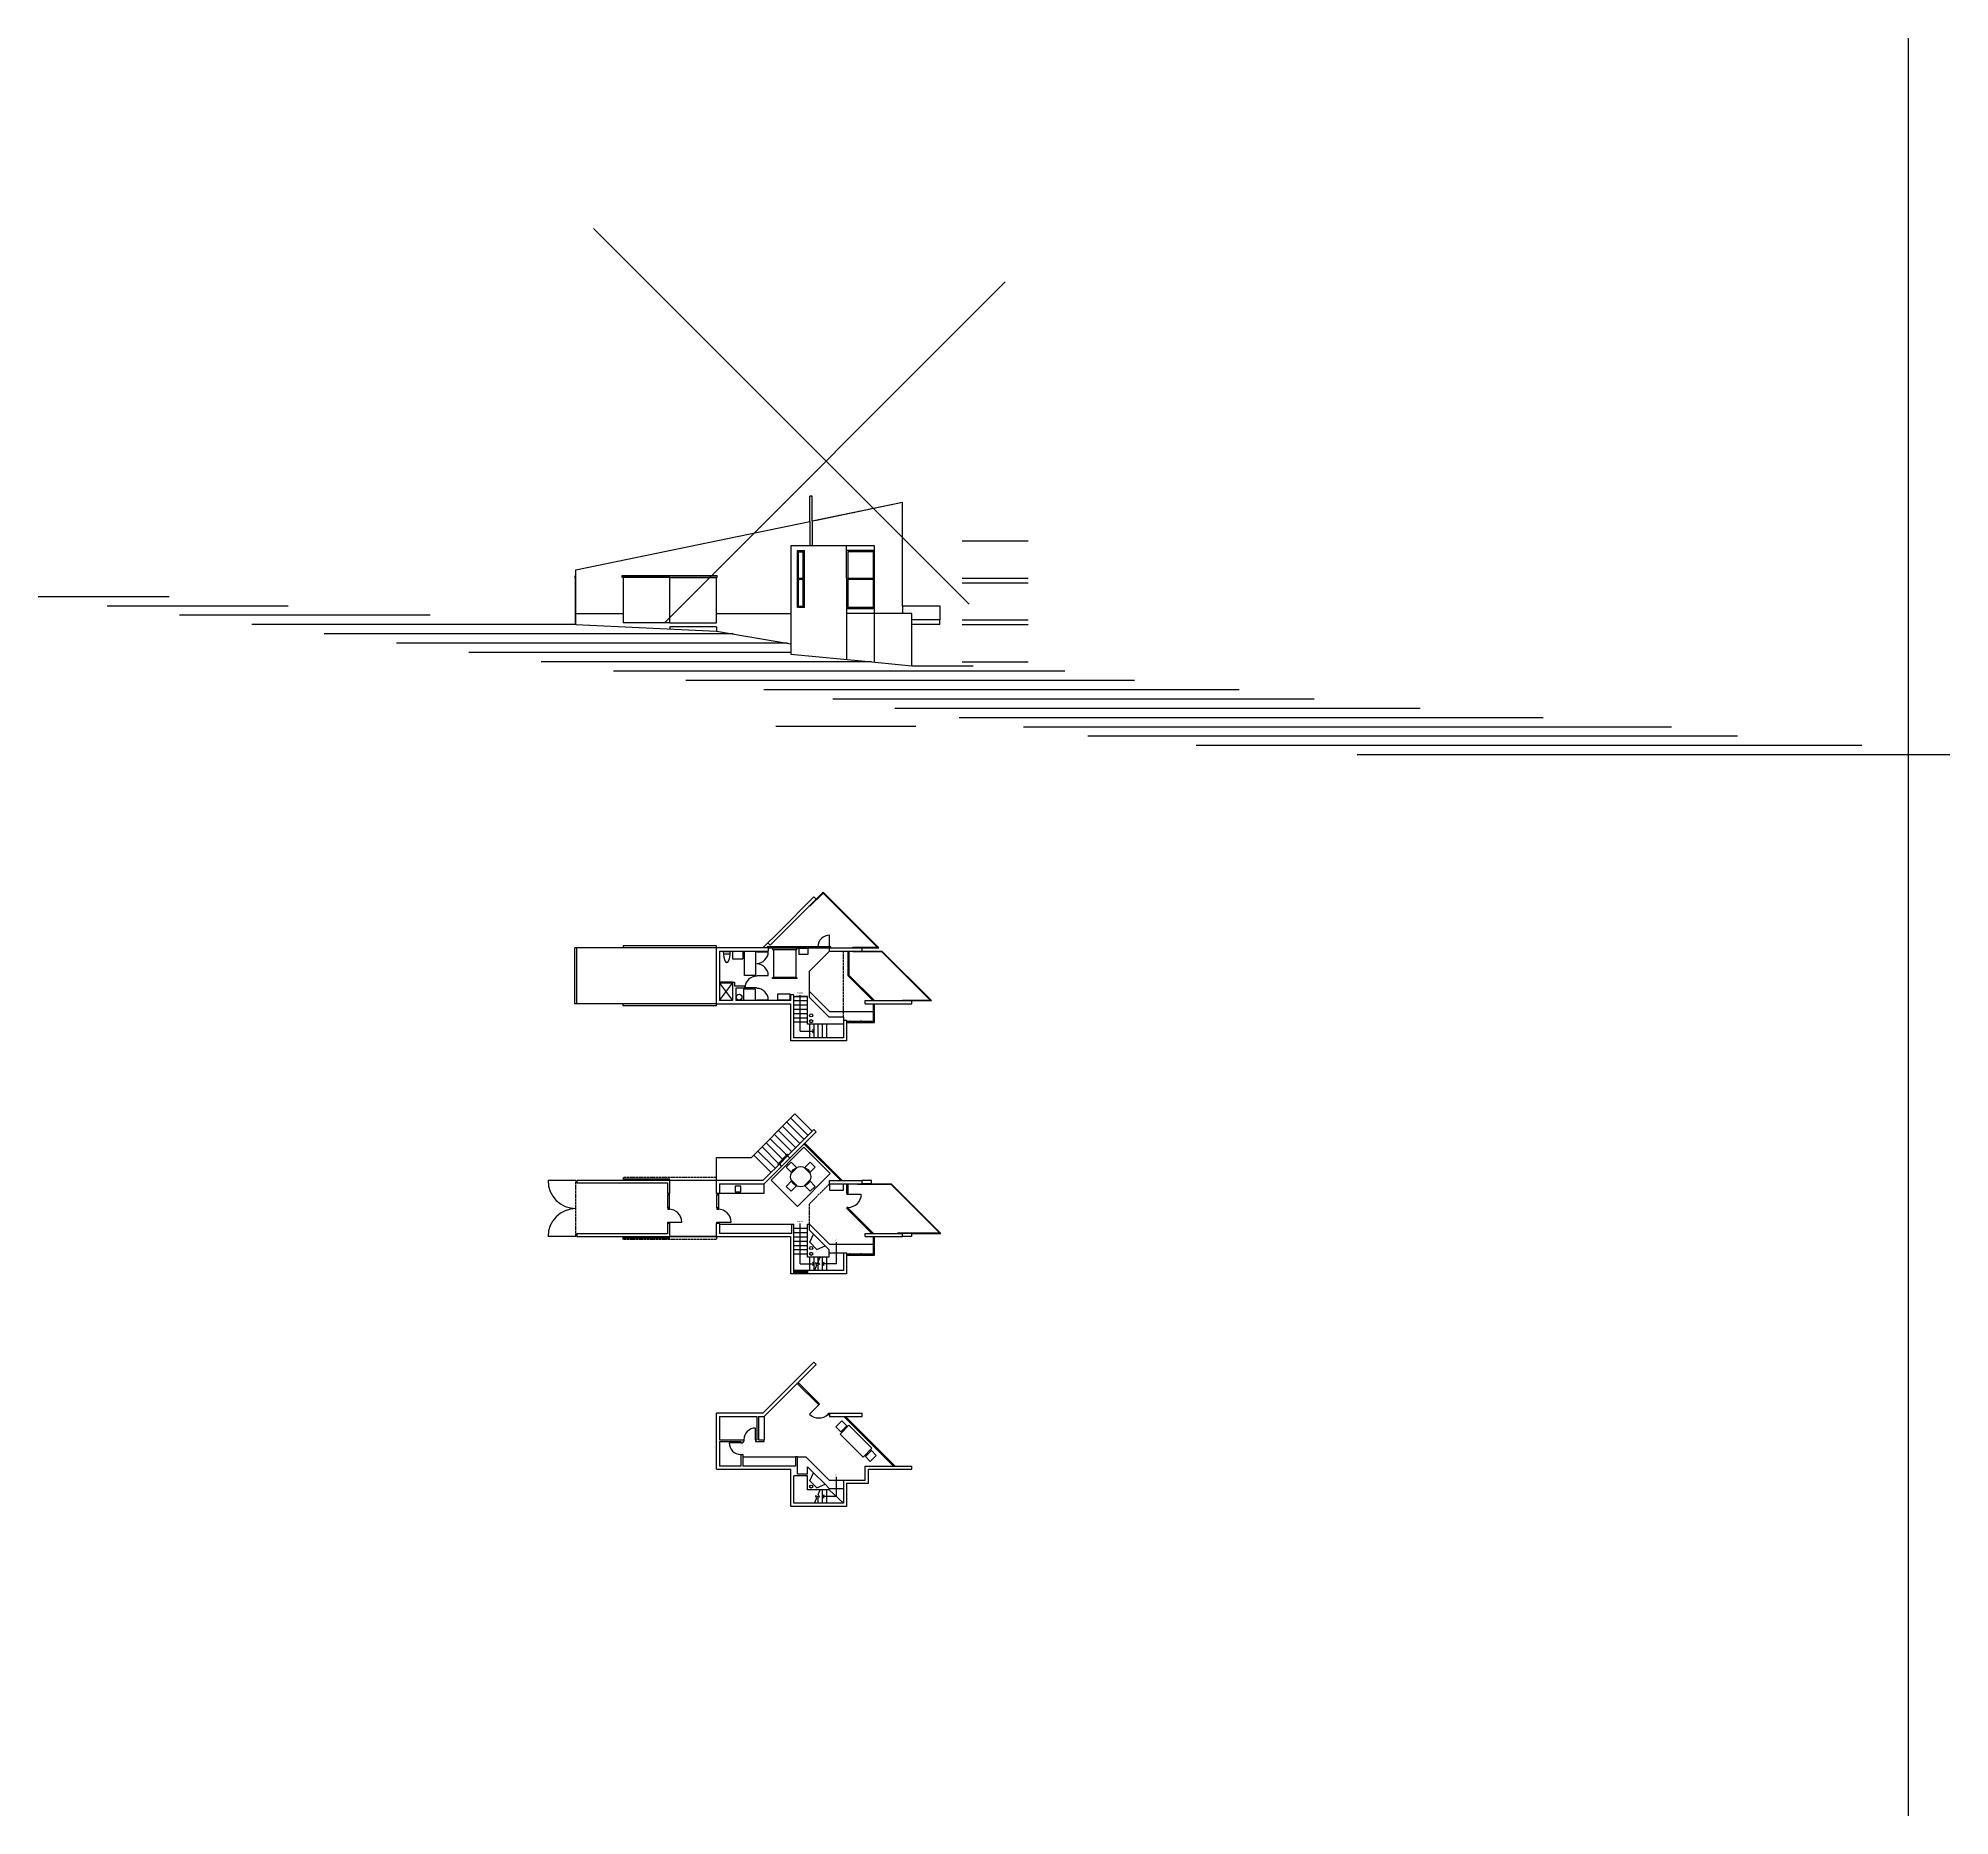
# Model space of a CAD drawing. Header units: inches. Extents: x -30960 to 5972, y 141 to 7569.
# Drawn here: x -12850 to -7920, y 710 to 5293 of the extents above; entities that cross this region are included whole.
import ezdxf

# ---------------------------------------------------------------- set-up
doc = ezdxf.new("R2010")
doc.units = ezdxf.units.IN
doc.header["$LTSCALE"] = 0.5
doc.header["$MEASUREMENT"] = 0
doc.linetypes.add('ACAD_ISO02W100', pattern=[15, 12, -3])
doc.layers.get('0').update_dxf_attribs({"color": 253})
for name, color, linetype in [('A-doors', 254, 'Continuous'), ('A-Elev-South', 7, 'Continuous'), ('A-fixtures', 140, 'Continuous'), ('A-furniture', 33, 'Continuous'), ('A-glazing', 252, 'Continuous'), ('A-millwork', 252, 'Continuous'), ('A-roof', 253, 'Continuous'), ('A-soffit', 251, 'ACAD_ISO02W100'), ('A-stairs', 252, 'Continuous'), ('A-text', 254, 'Continuous'), ('A-walls', 7, 'Continuous'), ('construction', 160, 'Continuous')]:
    doc.layers.add(name, color=color, linetype=linetype)

msp = doc.modelspace()

# ---------------------------------------------------------------- linework, layer by layer
for p, q in [((-11101.5, 2347.7), (-11221.5, 2347.7)), ((-11221.5, 2203.7), (-11101.5, 2203.7)), ((-11101.5, 2203.7), (-11221.5, 2203.7))]:
    msp.add_line(p, q)
at = {"layer": 'A-doors'}
for p, q in [((-10809.5, 2950.7), (-10809.5, 2980.7)), ((-11028.1, 2843.7), (-11028.1, 2848.7)), ((-11463.5, 2347.7), (-11535.5, 2347.7)), ((-11221.5, 2351.7), (-11341.5, 2351.7)), ((-11227, 2314.2), (-11227, 2311.2)), ((-11222, 2314.2), (-11227, 2314.2)), ((-11227, 2277.2), (-11227, 2311.2)), ((-11227, 2311.2), (-11222, 2311.2)), ((-11227, 2277.2), (-11227, 2274.2)), ((-11222, 2277.2), (-11227, 2277.2)), ((-11227, 2274.2), (-11222, 2274.2)), ((-11222, 2311.2), (-11222, 2314.2)), ((-11222, 2277.2), (-11222, 2311.2)), ((-11222, 2274.2), (-11222, 2277.2)), ((-11100, 2314.2), (-11100, 2311.2)), ((-11095, 2314.2), (-11100, 2314.2)), ((-11100, 2311.2), (-11095, 2311.2)), ((-11100, 2277.2), (-11100, 2274.2)), ((-11095, 2277.2), (-11100, 2277.2)), ((-11100, 2274.2), (-11095, 2274.2)), ((-11095, 2311.2), (-11095, 2314.2)), ((-11095, 2274.2), (-11095, 2277.2)), ((-10764.6, 2315.7), (-10764.6, 2312.7)), ((-10761.6, 2315.7), (-10764.6, 2315.7)), ((-10764.6, 2312.7), (-10761.6, 2312.7)), ((-10764.6, 2278.7), (-10764.6, 2275.5)), ((-10761.6, 2278.7), (-10764.6, 2278.7)), ((-10761.6, 2312.7), (-10761.6, 2315.7)), ((-10761.6, 2312.7), (-10727.6, 2312.7)), ((-10761.6, 2276.8), (-10761.6, 2278.7)), ((-11227, 2237.2), (-11227, 2240.2)), ((-11227, 2240.2), (-11222, 2240.2)), ((-11222, 2237.2), (-11227, 2237.2)), ((-11224.5, 2240.2), (-11190.5, 2240.2)), ((-11222, 2240.2), (-11222, 2237.2)), ((-11100, 2237.2), (-11100, 2240.2)), ((-11100, 2240.2), (-11095, 2240.2)), ((-11095, 2237.2), (-11100, 2237.2)), ((-11097.5, 2240.2), (-11063.5, 2240.2)), ((-11095, 2240.2), (-11095, 2237.2)), ((-11463.5, 2203.7), (-11535.5, 2203.7)), ((-11221.5, 2199.7), (-11341.5, 2199.7)), ((-10837.4, 1769.5), (-10861.5, 1745.5)), ((-11000.5, 1679.7), (-11000.5, 1709.7)), ((-11038.5, 1671.7), (-11068.5, 1671.7))]:
    msp.add_line(p, q, dxfattribs=at)
for centre, radius, start, end in [((-10809.5, 2950.7), 30, 90, 180), ((-11463.5, 2347.7), 72, 180, 270), ((-11463.5, 2203.7), 72, 90, 180), ((-11224.5, 2240.2), 34, 0, 90), ((-11097.5, 2240.2), 34, 0, 90), ((-10761.6, 2312.7), 34, 270, 0), ((-10837.4, 1769.6), 34, 225, 315), ((-11000.5, 1679.7), 30, 90, 180), ((-11038.5, 1671.7), 30, 180, 270)]:
    msp.add_arc(centre, radius, start, end, dxfattribs=at)
at = {"layer": 'A-Elev-South', "color": 7}
for p, q in [((-8027.6, 5293.3), (-8027.6, 710)), ((-10860, 4047.3), (-10860, 4112.1)), ((-10854, 4112.1), (-10860, 4112.1)), ((-10854, 4048.6), (-10854, 4112.1)), ((-10854, 4048.6), (-10621.5, 4096.8)), ((-10847.5, 4049.9), (-10621.5, 4096.8)), ((-10621.5, 3829.3, -5147.6), (-10621.5, 4096.8, -5147.6)), ((-11463.5, 3922.2), (-10860, 4047.3)), ((-10524.5, 3829.3), (-10621.5, 3829.3)), ((-10524.5, 3793.3), (-10524.5, 3829.3)), ((-11463.5, 3781.3), (-11101.5, 3764.3)), ((-11101.5, 3764.3), (-10909.5, 3731.9, -6843)), ((-10597.5, 3675.3), (-10597.5, 3781.3)), ((-10525.5, 3781.3), (-10597.5, 3781.3)), ((-10525.5, 3781.3, 5147.6), (-10525.5, 3793.3)), ((-10909.5, 3704.9), (-10709.3, 3685.9, -7156.3)), ((-10709.3, 3685.9, -7156.3), (-10597.5, 3675.3)), ((-10597.5, 3675.3), (-10547.7, 3675.3)), ((-10547.7, 3675.3), (-10439.3, 3675.3)), ((-10586.6, 3518.6), (-10948.2, 3518.6)), ((-10849.8, 2479.4), (-10917.8, 2411.3)), ((-10844.1, 2473.7), (-10849.8, 2479.4))]:
    msp.add_line(p, q, dxfattribs=at)
at = {"layer": 'A-Elev-South', "color": 253}
for p, q in [((-10860, 4047.3), (-10860, 3984.3, -43884.4)), ((-10854, 4048.6), (-10854, 3984.3, -44041.9)), ((-10765.5, 3984.3), (-10909.5, 3984.3)), ((-10909.5, 3984.3), (-10909.5, 3704.9)), ((-10693.5, 3984.3), (-10765.5, 3984.3)), ((-10693.5, 3902.3), (-10693.5, 3984.3)), ((-11344.5, 3903.2), (-11344.5, 3908.2)), ((-11099.5, 3906.2), (-11344.5, 3906.2)), ((-11341.5, 3903.2), (-11344.5, 3903.2)), ((-11341.5, 3903.2), (-11341.5, 3786.3, -5147.6)), ((-11221.5, 3903.2), (-11341.5, 3903.2)), ((-11101.5, 3903.2), (-11099.5, 3903.2)), ((-11099.5, 3906.2), (-11099.5, 3908.2)), ((-11099.5, 3903.2), (-11099.5, 3906.2)), ((-10693.5, 3684.4), (-10693.5, 3902.3)), ((-11463.5, 3810.3, -5147.6), (-11341.5, 3810.3, -5147.6)), ((-11101.5, 3810.3, -5147.6), (-10909.5, 3810.3, -5147.6)), ((-10621.5, 3829.3, -5147.6), (-10621.5, 3810.3, -10295.1)), ((-10597.5, 3781.3), (-10597.5, 3810.3, -5147.6)), ((-11221.5, 3786.3), (-11341.5, 3786.3, -5147.6)), ((-11101.5, 3775.3), (-11221.5, 3775.3)), ((-11221.5, 3775.3), (-11221.5, 3769.9)), ((-11101.5, 3775.3), (-11101.5, 3764.3)), ((-10524.5, 3793.3), (-10597.5, 3793.3)), ((-11010.6, 2407.7), (-10898.7, 2519.5)), ((-10854.2, 2474.9), (-10898.7, 2519.5)), ((-10907.2, 2421.9), (-10951.8, 2466.5)), ((-10896.6, 2432.5), (-10941.2, 2477.1)), ((-10886, 2443.1), (-10930.6, 2487.7)), ((-10875.4, 2453.7), (-10919.9, 2498.3)), ((-10864.8, 2464.3), (-10909.3, 2508.9)), ((-10949.6, 2379.5), (-10994.2, 2424)), ((-10941.2, 2392.2), (-10983.6, 2434.6)), ((-10930.6, 2402.8), (-10973, 2445.2)), ((-10919.9, 2413.4), (-10962.4, 2455.8)), ((-11101.5, 2407.7), (-11010.6, 2407.7)), ((-11101.5, 2347.7), (-11101.5, 2407.7)), ((-10960.3, 2368.9), (-11004.8, 2413.4)), ((-10737.5, 2339.7), (-10737.5, 2338.2)), ((-10701.5, 2347.7), (-10725.5, 2347.7)), ((-10701.5, 2339.7), (-10725.5, 2339.7)), ((-10597.5, 2211.7), (-10621.5, 2211.7)), ((-10597.5, 2203.7), (-10621.5, 2203.7))]:
    msp.add_line(p, q, dxfattribs=at)
at = {"layer": 'A-Elev-South', "color": 2, "ltscale": 0.1}
for p, q in [((-10467.6, 3997.3, -15442.7), (-10297.1, 3997.3, -15442.7)), ((-10467.6, 3997.3, -15442.7), (-10297.1, 3997.3, -15442.7)), ((-10467.6, 3997.3, -15442.7), (-10297.1, 3997.3, -15442.7)), ((-10467.6, 3901.3, -15442.7), (-10297.1, 3901.3, -15442.7)), ((-10467.6, 3889.3, -15442.7), (-10297.1, 3889.3, -15442.7)), ((-10467.6, 3793.3, -15442.7), (-10297.1, 3793.3, -15442.7)), ((-10467.6, 3781.3, -15442.7), (-10297.1, 3781.3, -15442.7)), ((-10467.6, 3685.3, -15442.7), (-10297.1, 3685.3, -15442.7))]:
    msp.add_line(p, q, dxfattribs=at)
at = {"layer": 'A-Elev-South', "color": 252}
for p, q in [((-10892.5, 3825.3), (-10892.5, 3972.3)), ((-10892.5, 3972.3), (-10874.5, 3972.3)), ((-10889.5, 3969.3), (-10877.5, 3969.3)), ((-10889.5, 3900.3), (-10889.5, 3969.3)), ((-10877.5, 3900.3, -1429.9), (-10877.5, 3969.3)), ((-10874.5, 3825.3), (-10874.5, 3972.3)), ((-10765.5, 3902.3), (-10765.5, 3984.3)), ((-10693.5, 3972.3), (-10765.5, 3972.3)), ((-10762.5, 3969.3, 59791), (-10762.5, 3900.3, 32495.6)), ((-10696.5, 3969.3, 60978.9), (-10762.5, 3969.3, 60978.9)), ((-10696.5, 3900.3, 32495.6), (-10696.5, 3969.3, 59791)), ((-11466.5, 3906.3), (-11466.5, 3901.3)), ((-11463.5, 3906.3), (-11466.5, 3906.3)), ((-11463.5, 3901.3), (-11466.5, 3901.3)), ((-11465.5, 3901.3), (-11465.5, 3781.3, -5147.6)), ((-10877.5, 3900.3), (-10889.5, 3900.3)), ((-10889.5, 3828.3), (-10889.5, 3897.3)), ((-10877.5, 3897.3), (-10889.5, 3897.3)), ((-10877.5, 3828.3, -2922.1), (-10877.5, 3897.3, -1492.1)), ((-10765.5, 3902.3), (-10765.5, 3691.3)), ((-10696.5, 3900.3), (-10762.5, 3900.3)), ((-10696.5, 3897.3), (-10762.5, 3897.3)), ((-10762.5, 3897.3, 31308.8), (-10762.5, 3825.3, 2826.6)), ((-10696.5, 3825.3, 2826.6), (-10696.5, 3897.3, 31308.8)), ((-10874.5, 3825.3), (-10892.5, 3825.3)), ((-10877.5, 3828.3), (-10889.5, 3828.3)), ((-10693.5, 3822.3), (-10765.5, 3822.3)), ((-10597.5, 3810.3), (-10765.5, 3810.3)), ((-10696.5, 3825.3), (-10762.5, 3825.3)), ((-11463.5, 3781.3, -5147.6), (-12299.9, 3781.3, -5147.6)), ((-10202.8, 3661.3, -5147.6), (-11366.8, 3661.3, -5147.6)), ((-8968.6, 3541.3, -5147.6), (-10475.2, 3541.3, -5147.6))]:
    msp.add_line(p, q, dxfattribs=at)
at = {"layer": 'A-Elev-South'}
for p, q in [((-11463.5, 3786.3), (-11463.5, 3922.2)), ((-11221.5, 3786.3), (-11221.5, 3903.2)), ((-11221.5, 3903.2), (-11101.5, 3903.2)), ((-11101.5, 3786.3), (-11101.5, 3903.2)), ((-11463.5, 3781.3), (-11463.5, 3894.3)), ((-11221.5, 3786.3, -5147.6), (-11101.5, 3786.3, -5147.6))]:
    msp.add_line(p, q, dxfattribs=at)
at = {"layer": 'A-Elev-South', "color": 251}
msp.add_line((-11344.5, 3908.2), (-11099.5, 3908.2), dxfattribs=at)
at = {"layer": 'A-Elev-South', "color": 126}
for p, q in [((-12512.9, 3853.3, -5147.6), (-12850.5, 3853.3, -5147.6)), ((-12205.9, 3829.3, -5147.6), (-12673.1, 3829.3, -5147.6)), ((-11839.3, 3805.3, -5147.6), (-12486.5, 3805.3, -5147.6)), ((-11057.8, 3757.3, -5147.6), (-12113.2, 3757.3, -5147.6)), ((-10917.8, 3733.3, -5147.6), (-11926.6, 3733.3, -5147.6)), ((-10909.5, 3709.3, -5147.6), (-11740, 3709.3, -5147.6)), ((-10702.3, 3685.3, -5147.6), (-11553.4, 3685.3, -5147.6)), ((-10023.3, 3637.3, -5147.6), (-11180.2, 3637.3, -5147.6)), ((-9752.7, 3613.3, -5147.6), (-10978.7, 3613.3, -5147.6)), ((-9559.5, 3589.3, -5147.6), (-10801, 3589.3, -5147.6)), ((-9286.4, 3565.3, -5147.6), (-10641.2, 3565.3, -5147.6)), ((-8637.8, 3517.3, -5147.6), (-10309.1, 3517.3, -5147.6)), ((-8467.9, 3493.3, -5147.6), (-10143.1, 3493.3, -5147.6)), ((-8146.8, 3469.3, -5147.6), (-9864, 3469.3, -5147.6)), ((-7920.3, 3445.3, -5147.6), (-9448.4, 3445.3, -5147.6))]:
    msp.add_line(p, q, dxfattribs=at)
at = {"layer": 'A-fixtures'}
for p, q in [((-11065.5, 2937.7), (-11083.5, 2937.7)), ((-11065.5, 2937.7), (-11083.5, 2937.7)), ((-11083.3, 2932.7), (-11065.6, 2932.7)), ((-11059.5, 2859.7), (-11093.5, 2859.7)), ((-11083.5, 2856.7), (-11083.5, 2859.7)), ((-11093.5, 2811.7), (-11059.5, 2856.7)), ((-11093.5, 2856.7), (-11059.5, 2811.7)), ((-11059.5, 2856.7), (-11093.5, 2856.7))]:
    msp.add_line(p, q, dxfattribs=at)
msp.add_lwpolyline([(-11000.3, 2813.3), (-11000.3, 2841.3), (-11031.3, 2841.3), (-11031.3, 2813.3), (-11000.3, 2813.3)], dxfattribs=at)
msp.add_circle((-11043, 2820.7), 7.5, dxfattribs=at)
msp.add_ellipse((-11074.5, 2937.7), major_axis=(0, 28), ratio=0.321429, start_param=1.570796, end_param=4.712389, dxfattribs=at)
at = {"layer": 'A-furniture'}
for points in [[(-10893.6, 2946.7), (-10956.6, 2946.7), (-10956.6, 2943.7), (-10893.6, 2943.7), (-10893.6, 2946.7), (-10893.6, 2943.7), (-10896.6, 2943.7), (-10896.6, 2871.7), (-10893.6, 2871.7), (-10893.6, 2871.7), (-10893.6, 2868.7), (-10956.6, 2868.7), (-10956.6, 2871.7), (-10953.6, 2871.7), (-10896.6, 2871.7), (-10953.6, 2871.7), (-10953.6, 2943.7)], [(-10864.6, 2946.4), (-10888.6, 2946.4), (-10888.6, 2931.4), (-10864.6, 2931.4), (-10864.6, 2946.4)], [(-10911.5, 2813.7), (-10911.5, 2828.7), (-10943.5, 2828.7), (-10943.5, 2813.7), (-10911.5, 2813.7)], [(-10906.6, 2367.6), (-10921.4, 2382.4), (-10908.7, 2395.1), (-10893.9, 2380.3), (-10906.6, 2367.6)], [(-10874.1, 2380.3), (-10859.2, 2395.1), (-10846.5, 2382.4), (-10861.3, 2367.6), (-10874.1, 2380.3)], [(-10906.6, 2347.8), (-10921.4, 2332.9), (-10908.7, 2320.2), (-10893.9, 2335), (-10906.6, 2347.8)], [(-10874.1, 2335), (-10859.2, 2320.2), (-10846.5, 2332.9), (-10861.3, 2347.8), (-10874.1, 2335)], [(-10773.5, 2323.2), (-10773.5, 2338.2), (-10809.5, 2338.2), (-10809.5, 2323.2), (-10773.5, 2323.2)], [(-10778, 1728.3), (-10793.5, 1712.7), (-10780.8, 1700), (-10765.2, 1715.5), (-10778, 1728.3), (-10765.2, 1715.5), (-10763.1, 1713.4), (-10759.6, 1717), (-10782.2, 1694.3), (-10722.8, 1634.9), (-10700.2, 1657.6), (-10759.6, 1717), (-10700.2, 1657.6), (-10703.7, 1654), (-10701.6, 1651.9), (-10717.1, 1636.3), (-10704.4, 1623.6), (-10688.9, 1639.2), (-10701.6, 1651.9)]]:
    msp.add_lwpolyline(points, dxfattribs=at)
msp.add_lwpolyline([(-10807.6, 2366.2), (-10875.5, 2434), (-10960.3, 2349.2), (-10892.4, 2281.3)], close=True, dxfattribs=at)
msp.add_circle((-10884, 2357.7), 26, dxfattribs=at)
at = {"layer": 'A-glazing'}
for p, q in [((-10806.5, 2950.7), (-10970.5, 2950.7)), ((-10970.5, 2947.7), (-10970.5, 2950.7)), ((-10967.5, 2947.7), (-10967.5, 2950.7)), ((-10937.5, 2947.7), (-10937.5, 2950.7)), ((-10935.5, 2947.7), (-10935.5, 2950.7)), ((-10905.5, 2947.7), (-10905.5, 2950.7)), ((-10903.5, 2947.7), (-10903.5, 2950.7)), ((-10873.5, 2947.7), (-10873.5, 2950.7)), ((-10871.5, 2947.8), (-10871.5, 2950.8)), ((-10841.5, 2947.7), (-10841.5, 2950.7)), ((-10839.5, 2947.7), (-10839.5, 2950.7)), ((-10809.5, 2947.7), (-10809.5, 2950.7)), ((-10809.5, 2949.7), (-10809.5, 2950.7)), ((-10806.5, 2947.7), (-10806.5, 2950.7)), ((-10761.6, 2878.7), (-10761.6, 2939.7)), ((-10761.6, 2936.7), (-10758.6, 2936.7)), ((-10758.6, 2878.7), (-10758.6, 2939.7)), ((-10761.6, 2878.7), (-10758.6, 2878.7)), ((-10761.6, 2875.5), (-10761.6, 2878.7)), ((-10761.6, 2875.5), (-10697.7, 2811.7)), ((-10759.4, 2873.4), (-10757.3, 2875.5)), ((-10758.6, 2876.8), (-10758.6, 2878.7)), ((-10758.6, 2876.8), (-10693.5, 2811.7)), ((-10866.5, 2822.7), (-10896.5, 2822.7)), ((-10699.1, 2813.1), (-10697, 2815.2)), ((-10696.5, 2758.7), (-10696.5, 2803.7)), ((-10693.5, 2800.7), (-10696.5, 2800.7)), ((-10693.5, 2774.7), (-10696.5, 2774.7)), ((-10693.5, 2772.7), (-10696.5, 2772.7)), ((-10693.5, 2758.7), (-10693.5, 2803.7)), ((-10765.5, 2758.7), (-10696.5, 2758.7)), ((-10765.5, 2755.7), (-10693.5, 2755.7)), ((-10762.5, 2755.7), (-10762.5, 2758.7)), ((-10755.5, 2758.7), (-10757.5, 2758.7)), ((-10757.5, 2755.7), (-10755.5, 2755.7)), ((-10730.5, 2758.7), (-10728.5, 2758.7)), ((-10730.5, 2758.7), (-10730.5, 2755.7)), ((-10727.5, 2758.7), (-10729.5, 2758.7)), ((-10728.5, 2755.7), (-10728.5, 2758.7)), ((-10696.5, 2758.7), (-10696.5, 2755.7)), ((-10693.5, 2758.7), (-10696.5, 2758.7)), ((-10693.5, 2755.7), (-10693.5, 2758.7)), ((-10922.8, 2416.2), (-10920.7, 2414.1)), ((-10875.5, 2442.3), (-10780.8, 2347.7)), ((-10871.9, 2443), (-10874.1, 2440.9)), ((-10873.4, 2444.5), (-10776.6, 2347.7)), ((-10849.6, 2420.7), (-10851.7, 2418.6)), ((-10847.5, 2418.6), (-10849.6, 2416.5)), ((-10941.2, 2392.2), (-10939, 2390.1)), ((-10917.8, 2411.3), (-10939, 2390.1)), ((-10912.2, 2405.6), (-10933.4, 2384.4)), ((-10920, 2413.4), (-10917.8, 2411.3)), ((-10764.6, 2315.7), (-10764.6, 2339.7)), ((-10761.6, 2315.7), (-10761.6, 2338.2)), ((-11100, 2277.2), (-11100, 2311.2)), ((-11095, 2277.2), (-11095, 2311.2)), ((-10764.6, 2275.5), (-10700.7, 2211.7)), ((-10762.4, 2273.4), (-10760.3, 2275.5)), ((-10761.6, 2276.8), (-10696.5, 2211.7)), ((-10700.7, 2211.7), (-10698.6, 2213.8)), ((-10696.5, 2158.7), (-10696.5, 2203.7)), ((-10693.5, 2200.7), (-10696.5, 2200.7)), ((-10693.5, 2174.7), (-10696.5, 2174.7)), ((-10693.5, 2172.7), (-10696.5, 2172.7)), ((-10693.5, 2158.7), (-10693.5, 2203.7)), ((-10765.5, 2158.7), (-10696.5, 2158.7)), ((-10765.5, 2155.7), (-10693.5, 2155.7)), ((-10762.5, 2155.7), (-10762.5, 2158.7)), ((-10755.5, 2158.7), (-10757.5, 2158.7)), ((-10757.5, 2155.7), (-10755.5, 2155.7)), ((-10730.5, 2158.7), (-10730.5, 2155.7)), ((-10730.5, 2158.7), (-10728.5, 2158.7)), ((-10727.5, 2158.7), (-10729.5, 2158.7)), ((-10728.5, 2155.7), (-10728.5, 2158.7)), ((-10696.5, 2158.7), (-10696.5, 2155.7)), ((-10693.5, 2158.7), (-10696.5, 2158.7)), ((-10693.5, 2155.7), (-10693.5, 2158.7)), ((-10901.5, 2113.2), (-10865.5, 2113.2)), ((-10901.5, 2110.2), (-10865.5, 2110.2)), ((-10899.5, 2113.2), (-10899.5, 2110.2)), ((-10867.5, 2113.2), (-10867.5, 2110.2)), ((-10892.9, 1825), (-10890.7, 1827.1)), ((-10837.5, 1769.5), (-10892.9, 1824.9)), ((-10891.4, 1823.5), (-10889.3, 1825.7)), ((-10836.7, 1773), (-10890.7, 1827.1)), ((-10889.3, 1825.7), (-10890.7, 1827.1)), ((-10865.9, 1797.9), (-10863.7, 1800.1)), ((-10864.5, 1796.5), (-10862.3, 1798.7)), ((-10838.8, 1771), (-10836.7, 1773.1)), ((-10837.4, 1769.6), (-10835.3, 1771.7)), ((-10835.3, 1771.7), (-10836.7, 1773.1)), ((-10813.3, 1745.5), (-10811.2, 1747.7)), ((-10813.3, 1745.5), (-10809.5, 1741.7)), ((-10811.9, 1744.1), (-10809.8, 1746.3)), ((-10811.2, 1747.7), (-10809.5, 1747.7)), ((-10809.8, 1746.3), (-10811.2, 1747.7)), ((-10772.8, 1739.7), (-10644.8, 1611.7)), ((-10767.1, 1738.3), (-10769.3, 1736.1)), ((-10768.6, 1739.7), (-10640.6, 1611.7)), ((-10646.2, 1613.1), (-10644.1, 1615.2))]:
    msp.add_line(p, q, dxfattribs=at)
at = {"layer": 'A-glazing', "color": 253}
for p, q in [((-10917.8, 2415.5), (-10943.3, 2390.1)), ((-10943.3, 2390.1), (-10941.2, 2388)), ((-10917.8, 2415.5), (-10915.7, 2413.4))]:
    msp.add_line(p, q, dxfattribs=at)
at = {"layer": 'A-millwork'}
for p, q in [((-10860, 3055.7), (-10861.1, 3056.7)), ((-10860, 3055.7), (-10826.4, 3089.2)), ((-10826.4, 3089.2), (-10686.4, 2949.2)), ((-11059.5, 2939.7), (-11059.5, 2919.7)), ((-11059.5, 2919.7), (-11033.1, 2919.7)), ((-11033.1, 2939.7), (-11033.1, 2919.7)), ((-11028.8, 2876.7), (-11028.8, 2939.7)), ((-11000.8, 2939.7), (-11000.8, 2876.7)), ((-10997.5, 2937.9), (-10967.5, 2937.9)), ((-10967.5, 2947.7), (-10809.5, 2947.7)), ((-10758.6, 2939.7), (-10758.6, 2938.2)), ((-10749.5, 2947.7), (-10749.5, 2949.2)), ((-10749.5, 2949.2), (-10686.4, 2949.2)), ((-10749.5, 2938.2), (-10749.5, 2939.7)), ((-10725.5, 2939.7), (-10674.7, 2939.7)), ((-10674.7, 2939.7), (-10546.7, 2811.7)), ((-11002.3, 2876.7), (-11028.8, 2876.7)), ((-11002.3, 2876.7), (-11000.8, 2876.7)), ((-10997.5, 2876.4), (-10967.5, 2876.4)), ((-10997.5, 2844.9), (-11027.5, 2844.9)), ((-10997.5, 2813.4), (-10967.5, 2813.4)), ((-10621.5, 2811.7), (-10621.5, 2813.2)), ((-10597.5, 2811.7), (-10546.7, 2811.7)), ((-11038.1, 2333.7), (-11053.1, 2333.7)), ((-11053.1, 2333.7), (-11053.1, 2318.7)), ((-11053.1, 2318.7), (-11038.1, 2318.7)), ((-11038.1, 2318.7), (-11038.1, 2333.7)), ((-10978.1, 2315.7), (-10978.1, 2339.7)), ((-10761.5, 2338.2), (-10761.5, 2339.7)), ((-10761.5, 2338.2), (-10761.5, 2339.7)), ((-10737.5, 2338.2), (-10651.4, 2338.2)), ((-10725.5, 2339.7), (-10650.7, 2339.7)), ((-10651.4, 2338.2), (-10526.4, 2213.2)), ((-10650.7, 2339.7), (-10522.7, 2211.7)), ((-11093.5, 2315.7), (-10978.1, 2315.7)), ((-11093.5, 2235.7), (-10906.5, 2235.7)), ((-10633.5, 2211.7), (-10633.5, 2213.2)), ((-10633.5, 2213.2), (-10526.4, 2213.2)), ((-10597.5, 2211.7), (-10522.7, 2211.7)), ((-10978.1, 1739.7), (-10978.1, 1679.7)), ((-11033.5, 1635.7), (-10897, 1635.7))]:
    msp.add_line(p, q, dxfattribs=at)
at = {"layer": 'A-millwork', "color": 254}
for p, q in [((-10844.1, 3073.7), (-10826.4, 3091.4)), ((-10826.4, 3091.4), (-10682.7, 2947.7))]:
    msp.add_line(p, q, dxfattribs=at)
at = {"layer": 'A-millwork', "color": 251}
for p, q in [((-10749.5, 2938.2), (-10675.4, 2938.2)), ((-10675.4, 2938.2), (-10550.4, 2813.2)), ((-10621.5, 2813.2), (-10550.4, 2813.2))]:
    msp.add_line(p, q, dxfattribs=at)
at = {"layer": 'A-millwork', "color": 253}
msp.add_line((-10725.5, 2947.7), (-10682.7, 2947.7), dxfattribs=at)
at = {"layer": 'A-millwork'}
for centre, start, end in [((-10997.5, 2937.9), 270, 0), ((-10997.5, 2844.9), 90, 180), ((-10997.5, 2876.4), 0, 90), ((-10997.5, 2813.4), 0, 90)]:
    msp.add_arc(centre, 30, start, end, dxfattribs=at)
at = {"layer": 'A-roof'}
for p, q in [((-11466.5, 2803.7), (-11466.5, 2947.7)), ((-11461.5, 2947.7), (-11466.5, 2947.7)), ((-11101.5, 2947.7), (-11461.5, 2947.7)), ((-11461.5, 2803.7), (-11461.5, 2947.7)), ((-11101.5, 2952.7), (-11341.5, 2952.7)), ((-11341.5, 2952.7), (-11341.5, 2947.7)), ((-11101.5, 2947.7), (-11101.5, 2952.7)), ((-11461.5, 2803.7), (-11466.5, 2803.7)), ((-11101.5, 2803.7), (-11461.5, 2803.7)), ((-11341.5, 2798.7), (-11341.5, 2803.7)), ((-11101.5, 2798.7), (-11341.5, 2798.7)), ((-11101.5, 2798.7), (-11101.5, 2803.7))]:
    msp.add_line(p, q, dxfattribs=at)
at = {"layer": 'A-soffit', "linetype": 'ACAD_ISO02W100'}
msp.add_line((-10773.5, 2769.2), (-10773.5, 2939.7), dxfattribs=at)
at = {"layer": 'A-soffit'}
for p, q in [((-11463.5, 2203.7), (-11463.5, 2347.7)), ((-11101.5, 2355.7), (-11341.5, 2355.7)), ((-11341.5, 2355.7), (-11341.5, 2347.7)), ((-11101.5, 2347.7), (-11101.5, 2355.7)), ((-10809.5, 2339.7), (-10861.5, 2287.7)), ((-10861.5, 2235.7), (-10861.5, 2287.7)), ((-11341.5, 2195.7), (-11341.5, 2203.7)), ((-11101.5, 2195.7), (-11341.5, 2195.7)), ((-11101.5, 2203.7), (-11101.5, 2195.7))]:
    msp.add_line(p, q, dxfattribs=at)
at = {"layer": 'A-stairs'}
for p, q in [((-10901.5, 2822.7), (-10866.5, 2822.7)), ((-10901.5, 2811.7), (-10866.5, 2811.7)), ((-10861.5, 2835.7), (-10809.5, 2783.7)), ((-10901.5, 2800.7), (-10866.5, 2800.7)), ((-10901.5, 2789.7), (-10866.5, 2789.7)), ((-10901.5, 2778.7), (-10866.5, 2778.7)), ((-10901.5, 2767.7), (-10866.5, 2767.7)), ((-10809.5, 2783.7), (-10696.5, 2783.7)), ((-10901.5, 2756.7), (-10866.5, 2756.7)), ((-10860.5, 2715.7), (-10860.5, 2750.7)), ((-10849.5, 2715.7), (-10849.5, 2750.7)), ((-10838.5, 2715.7), (-10838.5, 2750.7)), ((-10827.5, 2715.7), (-10827.5, 2750.7)), ((-10816.5, 2715.7), (-10816.5, 2750.7)), ((-10901.5, 2224.7), (-10866.5, 2224.7)), ((-10861.5, 2235.7), (-10809.5, 2183.7)), ((-10901.5, 2213.7), (-10866.5, 2213.7)), ((-10901.5, 2202.7), (-10866.5, 2202.7)), ((-10901.5, 2191.7), (-10866.5, 2191.7)), ((-10901.5, 2180.7), (-10866.5, 2180.7)), ((-10901.5, 2169.7), (-10866.5, 2169.7)), ((-10809.5, 2183.7), (-10696.5, 2183.7)), ((-10901.5, 2158.7), (-10866.5, 2158.7)), ((-10860.5, 2115.7), (-10860.5, 2150.7)), ((-10849.5, 2115.7), (-10849.5, 2150.7)), ((-10848, 2115.7), (-10842.9, 2128.1)), ((-10845.8, 2135.3), (-10842.9, 2128.1)), ((-10835.7, 2131.1), (-10845.8, 2135.3)), ((-10838.6, 2138.3), (-10833.5, 2150.7)), ((-10838.6, 2138.3), (-10835.7, 2131.1)), ((-10838.5, 2115.7), (-10838.5, 2150.7)), ((-10827.5, 2115.7), (-10827.5, 2150.7)), ((-10816.5, 2115.7), (-10816.5, 2150.7)), ((-10810.5, 2161.7), (-10773.5, 2161.7)), ((-10892, 1635.7), (-10870.5, 1635.7)), ((-10810.5, 1575.7), (-10870.5, 1635.7)), ((-10845.8, 1535.3), (-10842.9, 1528.1)), ((-10835.7, 1531.1), (-10845.8, 1535.3)), ((-10838.6, 1538.3), (-10833.5, 1550.7)), ((-10838.6, 1538.3), (-10835.7, 1531.1)), ((-10838.5, 1515.7), (-10838.5, 1532.2)), ((-10827.5, 1515.7), (-10827.5, 1550.7)), ((-10816.5, 1515.7), (-10816.5, 1550.7)), ((-10810.5, 1575.7), (-10773.5, 1575.7)), ((-10810.5, 1554.2), (-10773.5, 1554.2)), ((-10848, 1515.7), (-10842.9, 1528.1))]:
    msp.add_line(p, q, dxfattribs=at)
at = {"layer": 'A-text'}
for p, q in [((-10885, 2733.2), (-10885, 2825.8)), ((-10885, 2733.2), (-10849.5, 2733.2)), ((-10849.5, 2733.2), (-10853.7, 2737.4)), ((-10849.5, 2733.2), (-10853.7, 2728.9)), ((-10885, 2133.2), (-10885, 2236.8)), ((-10792, 2133.2), (-10792, 2188.9)), ((-10885, 2133.2), (-10849.5, 2133.2)), ((-10849.5, 2133.2), (-10853.7, 2137.4)), ((-10849.5, 2133.2), (-10853.7, 2128.9)), ((-10827.5, 2133.2), (-10823.3, 2137.4)), ((-10827.5, 2133.2), (-10823.3, 2128.9)), ((-10792, 2133.2), (-10827.5, 2133.2)), ((-10792, 1533.2), (-10792, 1583.9)), ((-10827.5, 1533.2), (-10823.3, 1537.4)), ((-10827.5, 1533.2), (-10823.3, 1528.9)), ((-10792, 1533.2), (-10827.5, 1533.2)), ((-10773.5, 1515.7), (-10810.5, 1550.7))]:
    msp.add_line(p, q, dxfattribs=at)
at = {"layer": 'A-walls'}
for p, q in [((-10939, 2990.1), (-10849.8, 3079.4)), ((-10844.1, 3073.7), (-10933.4, 2984.4)), ((-10849.8, 3079.4), (-10844.1, 3073.7)), ((-10981.5, 2947.7), (-10939, 2990.1)), ((-10968.5, 2960.6), (-10962.9, 2954.9)), ((-10933.4, 2984.4), (-10962.9, 2954.9)), ((-10967.5, 2947.7), (-11101.5, 2947.7)), ((-11101.5, 2803.7), (-11101.5, 2947.7)), ((-11093.5, 2939.7), (-10967.5, 2939.7)), ((-11093.5, 2939.7), (-11093.5, 2811.7)), ((-10967.5, 2947.7), (-10967.5, 2939.7)), ((-10861.5, 2887.7), (-10809.5, 2939.7)), ((-10809.5, 2947.7), (-10725.5, 2947.7)), ((-10809.5, 2939.7), (-10809.5, 2947.7)), ((-10809.5, 2939.7), (-10725.5, 2939.7)), ((-10725.5, 2939.7), (-10725.5, 2947.7)), ((-11059.5, 2859.7), (-11054.5, 2859.7)), ((-11059.5, 2859.7), (-11059.5, 2811.7)), ((-11054.5, 2859.7), (-11054.5, 2848.7)), ((-10861.5, 2820.1), (-10861.5, 2887.7)), ((-11059.5, 2811.7), (-11093.5, 2811.7)), ((-11028.1, 2848.7), (-11054.5, 2848.7)), ((-11028.1, 2843.7), (-11051.5, 2843.7)), ((-11051.5, 2843.7), (-11051.5, 2811.7)), ((-10909.5, 2811.7), (-11051.5, 2811.7)), ((-10909.5, 2811.7), (-10909.5, 2826.7)), ((-10901.5, 2826.7), (-10909.5, 2826.7)), ((-10901.5, 2715.7), (-10901.5, 2826.7)), ((-10866.5, 2750.7), (-10866.5, 2822.7)), ((-10861.5, 2820.1), (-10851, 2809.6)), ((-10717.3, 2811.7), (-10597.5, 2811.7)), ((-10717.3, 2803.7), (-10717.3, 2811.7)), ((-10597.5, 2803.7), (-10597.5, 2811.7)), ((-11101.5, 2803.7), (-10909.5, 2803.7)), ((-10909.5, 2707.7), (-10909.5, 2803.7)), ((-10821, 2779.7), (-10851, 2809.6)), ((-10821, 2779.7), (-10810.5, 2769.2)), ((-10773.5, 2769.2), (-10810.5, 2769.2)), ((-10773.5, 2769.2), (-10773.5, 2715.7)), ((-10773.5, 2761.7), (-10765.5, 2761.7)), ((-10765.5, 2761.7), (-10765.5, 2707.7)), ((-10717.3, 2803.7), (-10597.5, 2803.7)), ((-10773.5, 2715.7), (-10901.5, 2715.7)), ((-10773.5, 2750.7), (-10866.5, 2750.7)), ((-10765.5, 2707.7), (-10909.5, 2707.7)), ((-10844.1, 2473.7), (-10912.2, 2405.6)), ((-10933.4, 2384.4), (-10978.1, 2339.7)), ((-10970.1, 2359), (-10939, 2390.1)), ((-10939, 2390.1), (-10933.4, 2384.4)), ((-10917.8, 2411.3), (-10912.2, 2405.6)), ((-11221.5, 2347.7), (-11461.5, 2347.7)), ((-11461.5, 2347.7), (-11461.5, 2341.7)), ((-11461.5, 2341.7), (-11227.5, 2341.7)), ((-11227.5, 2341.7), (-11227.5, 2314.2)), ((-11221.5, 2314.2), (-11221.5, 2347.7)), ((-10981.5, 2347.7), (-11101.5, 2347.7)), ((-11101.5, 2314.2), (-11101.5, 2347.7)), ((-11093.5, 2339.7), (-10978.1, 2339.7)), ((-11093.5, 2339.7), (-11093.5, 2314.2)), ((-10981.5, 2347.7), (-10970.1, 2359)), ((-10809.5, 2339.7), (-10809.5, 2347.7)), ((-10809.5, 2347.7), (-10725.5, 2347.7)), ((-10809.5, 2339.7), (-10725.5, 2339.7)), ((-10725.5, 2339.7), (-10725.5, 2347.7)), ((-11221.5, 2314.2), (-11227.5, 2314.2)), ((-11093.5, 2314.2), (-11101.5, 2314.2)), ((-11221.5, 2237.2), (-11227.5, 2237.2)), ((-11227.5, 2237.2), (-11227.5, 2210.7)), ((-11221.5, 2203.7), (-11221.5, 2237.2)), ((-11093.5, 2237.2), (-11101.5, 2237.2)), ((-11101.5, 2203.7), (-11101.5, 2237.2)), ((-11093.5, 2237.2), (-11093.5, 2211.7)), ((-10906.5, 2235.7), (-10901.5, 2235.7)), ((-10906.5, 2211.7), (-10906.5, 2235.7)), ((-10901.5, 2107.7), (-10901.5, 2235.7)), ((-10866.5, 2150.7), (-10866.5, 2235.7)), ((-10866.5, 2235.7), (-10861.5, 2235.7)), ((-10861.5, 2220.1), (-10861.5, 2235.7)), ((-10861.5, 2220.1), (-10851, 2209.6)), ((-11227.5, 2210.7), (-11461.5, 2210.7)), ((-11461.5, 2203.7), (-11461.5, 2210.7)), ((-11461.5, 2210.7), (-11461.5, 2203.7)), ((-11461.5, 2203.7), (-11221.5, 2203.7)), ((-11101.5, 2203.7), (-10909.5, 2203.7)), ((-10906.5, 2211.7), (-11093.5, 2211.7)), ((-10909.5, 2107.7), (-10909.5, 2203.7)), ((-10860.7, 2188.8), (-10851, 2209.6)), ((-10860.7, 2188.8), (-10842, 2170.1)), ((-10821, 2179.7), (-10851, 2209.6)), ((-10842, 2170.1), (-10821.2, 2179.8)), ((-10821, 2179.7), (-10810.5, 2169.2)), ((-10717.3, 2211.7), (-10621.5, 2211.7)), ((-10717.3, 2203.7), (-10717.3, 2211.7)), ((-10717.3, 2203.7), (-10621.5, 2203.7)), ((-10621.5, 2203.7), (-10621.5, 2211.7)), ((-10810.5, 2150.7), (-10866.5, 2150.7)), ((-10810.5, 2150.7), (-10810.5, 2169.2)), ((-10773.5, 2161.7), (-10773.5, 2115.7)), ((-10773.5, 2161.7), (-10765.5, 2161.7)), ((-10765.5, 2161.7), (-10765.5, 2107.7)), ((-10901.5, 2107.7), (-10909.5, 2107.7)), ((-10773.5, 2115.7), (-10865.5, 2115.7)), ((-10865.5, 2107.7), (-10865.5, 2115.7)), ((-10765.5, 2107.7), (-10865.5, 2107.7)), ((-10981.5, 1747.7), (-10849.8, 1879.4)), ((-10844.1, 1873.7), (-10978.1, 1739.7)), ((-10849.8, 1879.4), (-10844.1, 1873.7)), ((-11101.5, 1603.7), (-11101.5, 1747.7)), ((-10981.5, 1747.7), (-11101.5, 1747.7)), ((-11093.5, 1739.7), (-10997.5, 1739.7)), ((-11093.5, 1739.7), (-11093.5, 1679.7)), ((-10997.5, 1739.7), (-10997.5, 1679.7)), ((-10992.5, 1739.7), (-10978.1, 1739.7)), ((-10992.5, 1739.7), (-10992.5, 1679.7)), ((-10809.5, 1747.7), (-10725.5, 1747.7)), ((-10809.5, 1747.7), (-10809.5, 1739.8)), ((-10809.5, 1739.7), (-10725.5, 1739.7)), ((-10725.5, 1739.7), (-10725.5, 1747.7)), ((-11093.5, 1679.7), (-11030.5, 1679.7)), ((-11030.5, 1679.7), (-11030.5, 1674.7)), ((-11000.5, 1679.7), (-11000.5, 1674.7)), ((-11000.5, 1679.7), (-10997.5, 1679.7)), ((-11000.5, 1679.7), (-10997.5, 1679.7)), ((-10992.5, 1679.7), (-10978.1, 1679.7)), ((-10978.1, 1674.7), (-10978.1, 1679.7)), ((-11093.5, 1674.7), (-11093.5, 1611.7)), ((-11093.5, 1674.7), (-11038.5, 1674.7)), ((-11038.5, 1674.7), (-11038.5, 1671.7)), ((-11038.5, 1671.7), (-11033.5, 1671.7)), ((-11038.5, 1641.7), (-11038.5, 1611.7)), ((-11038.5, 1641.7), (-11033.5, 1641.7)), ((-11033.5, 1674.7), (-11033.5, 1671.7)), ((-11033.5, 1674.7), (-11030.5, 1674.7)), ((-11033.5, 1674.7), (-11030.5, 1674.7)), ((-11033.5, 1641.7), (-11033.5, 1611.7)), ((-11000.5, 1674.7), (-10978.1, 1674.7)), ((-10897, 1635.7), (-10897, 1611.7)), ((-10892, 1635.7), (-10897, 1635.7)), ((-10892, 1591.1), (-10892, 1635.7)), ((-11101.5, 1603.7), (-10909.5, 1603.7)), ((-11038.5, 1611.7), (-11093.5, 1611.7)), ((-10897, 1611.7), (-11033.5, 1611.7)), ((-10909.5, 1507.7), (-10909.5, 1603.7)), ((-10901.5, 1515.7), (-10901.5, 1586.1)), ((-10866.5, 1586.1), (-10901.5, 1586.1)), ((-10866.5, 1591.1), (-10892, 1591.1)), ((-10866.5, 1610.1), (-10851, 1594.6)), ((-10866.5, 1591.1), (-10866.5, 1610.1)), ((-10866.5, 1550.7), (-10866.5, 1586.1)), ((-10860.7, 1573.8), (-10851, 1594.6)), ((-10821, 1564.7), (-10851, 1594.6)), ((-10717.3, 1611.7), (-10597.5, 1611.7)), ((-10717.3, 1575.7), (-10717.3, 1611.7)), ((-10709.3, 1603.7), (-10597.5, 1603.7)), ((-10709.3, 1567.7), (-10709.3, 1603.7)), ((-10597.5, 1603.7), (-10597.5, 1611.7)), ((-10810.5, 1550.7), (-10866.5, 1550.7)), ((-10860.7, 1573.8), (-10842, 1555.1)), ((-10842, 1555.1), (-10821.2, 1564.8)), ((-10821, 1564.7), (-10810.5, 1554.2)), ((-10810.5, 1550.7), (-10810.5, 1554.2)), ((-10773.5, 1575.7), (-10773.5, 1515.7)), ((-10773.5, 1575.7), (-10717.3, 1575.7)), ((-10765.5, 1567.7), (-10765.5, 1507.7)), ((-10765.5, 1567.7), (-10709.3, 1567.7)), ((-10765.5, 1507.7), (-10909.5, 1507.7)), ((-10773.5, 1515.7), (-10901.5, 1515.7))]:
    msp.add_line(p, q, dxfattribs=at)
at = {"layer": 'A-walls', "color": 253}
for p, q in [((-10701.5, 2339.7), (-10701.5, 2347.7)), ((-10597.5, 2203.7), (-10597.5, 2211.7)), ((-10865.5, 2115.7), (-10901.5, 2115.7)), ((-10865.5, 2107.7), (-10901.5, 2107.7))]:
    msp.add_line(p, q, dxfattribs=at)
at = {"layer": 'A-walls'}
for centre in [(-10857, 2773.8), (-10857, 2758.8), (-10857, 2173.8), (-10857, 2158.8), (-10857, 1558.8)]:
    msp.add_circle(centre, 4, dxfattribs=at)
at = {"layer": 'construction'}
for p, q in [((-11418, 4802.8), (-10449.4, 3834.2)), ((-11233.9, 3787.6), (-10356.7, 4664.8))]:
    msp.add_line(p, q, dxfattribs=at)

# ---------------------------------------------------------------- texts
at = {"layer": 'A-text'}
for s, p in [('DOWN', (-10879.5, 2832.9)), ('DOWN', (-10879.5, 2243.9)), ('UP', (-10789.6, 2196)), ('UP', (-10789.6, 1591))]:
    msp.add_text(s, height=3, rotation=180, dxfattribs=at).set_placement(p)

doc.saveas('drawing.dxf')
